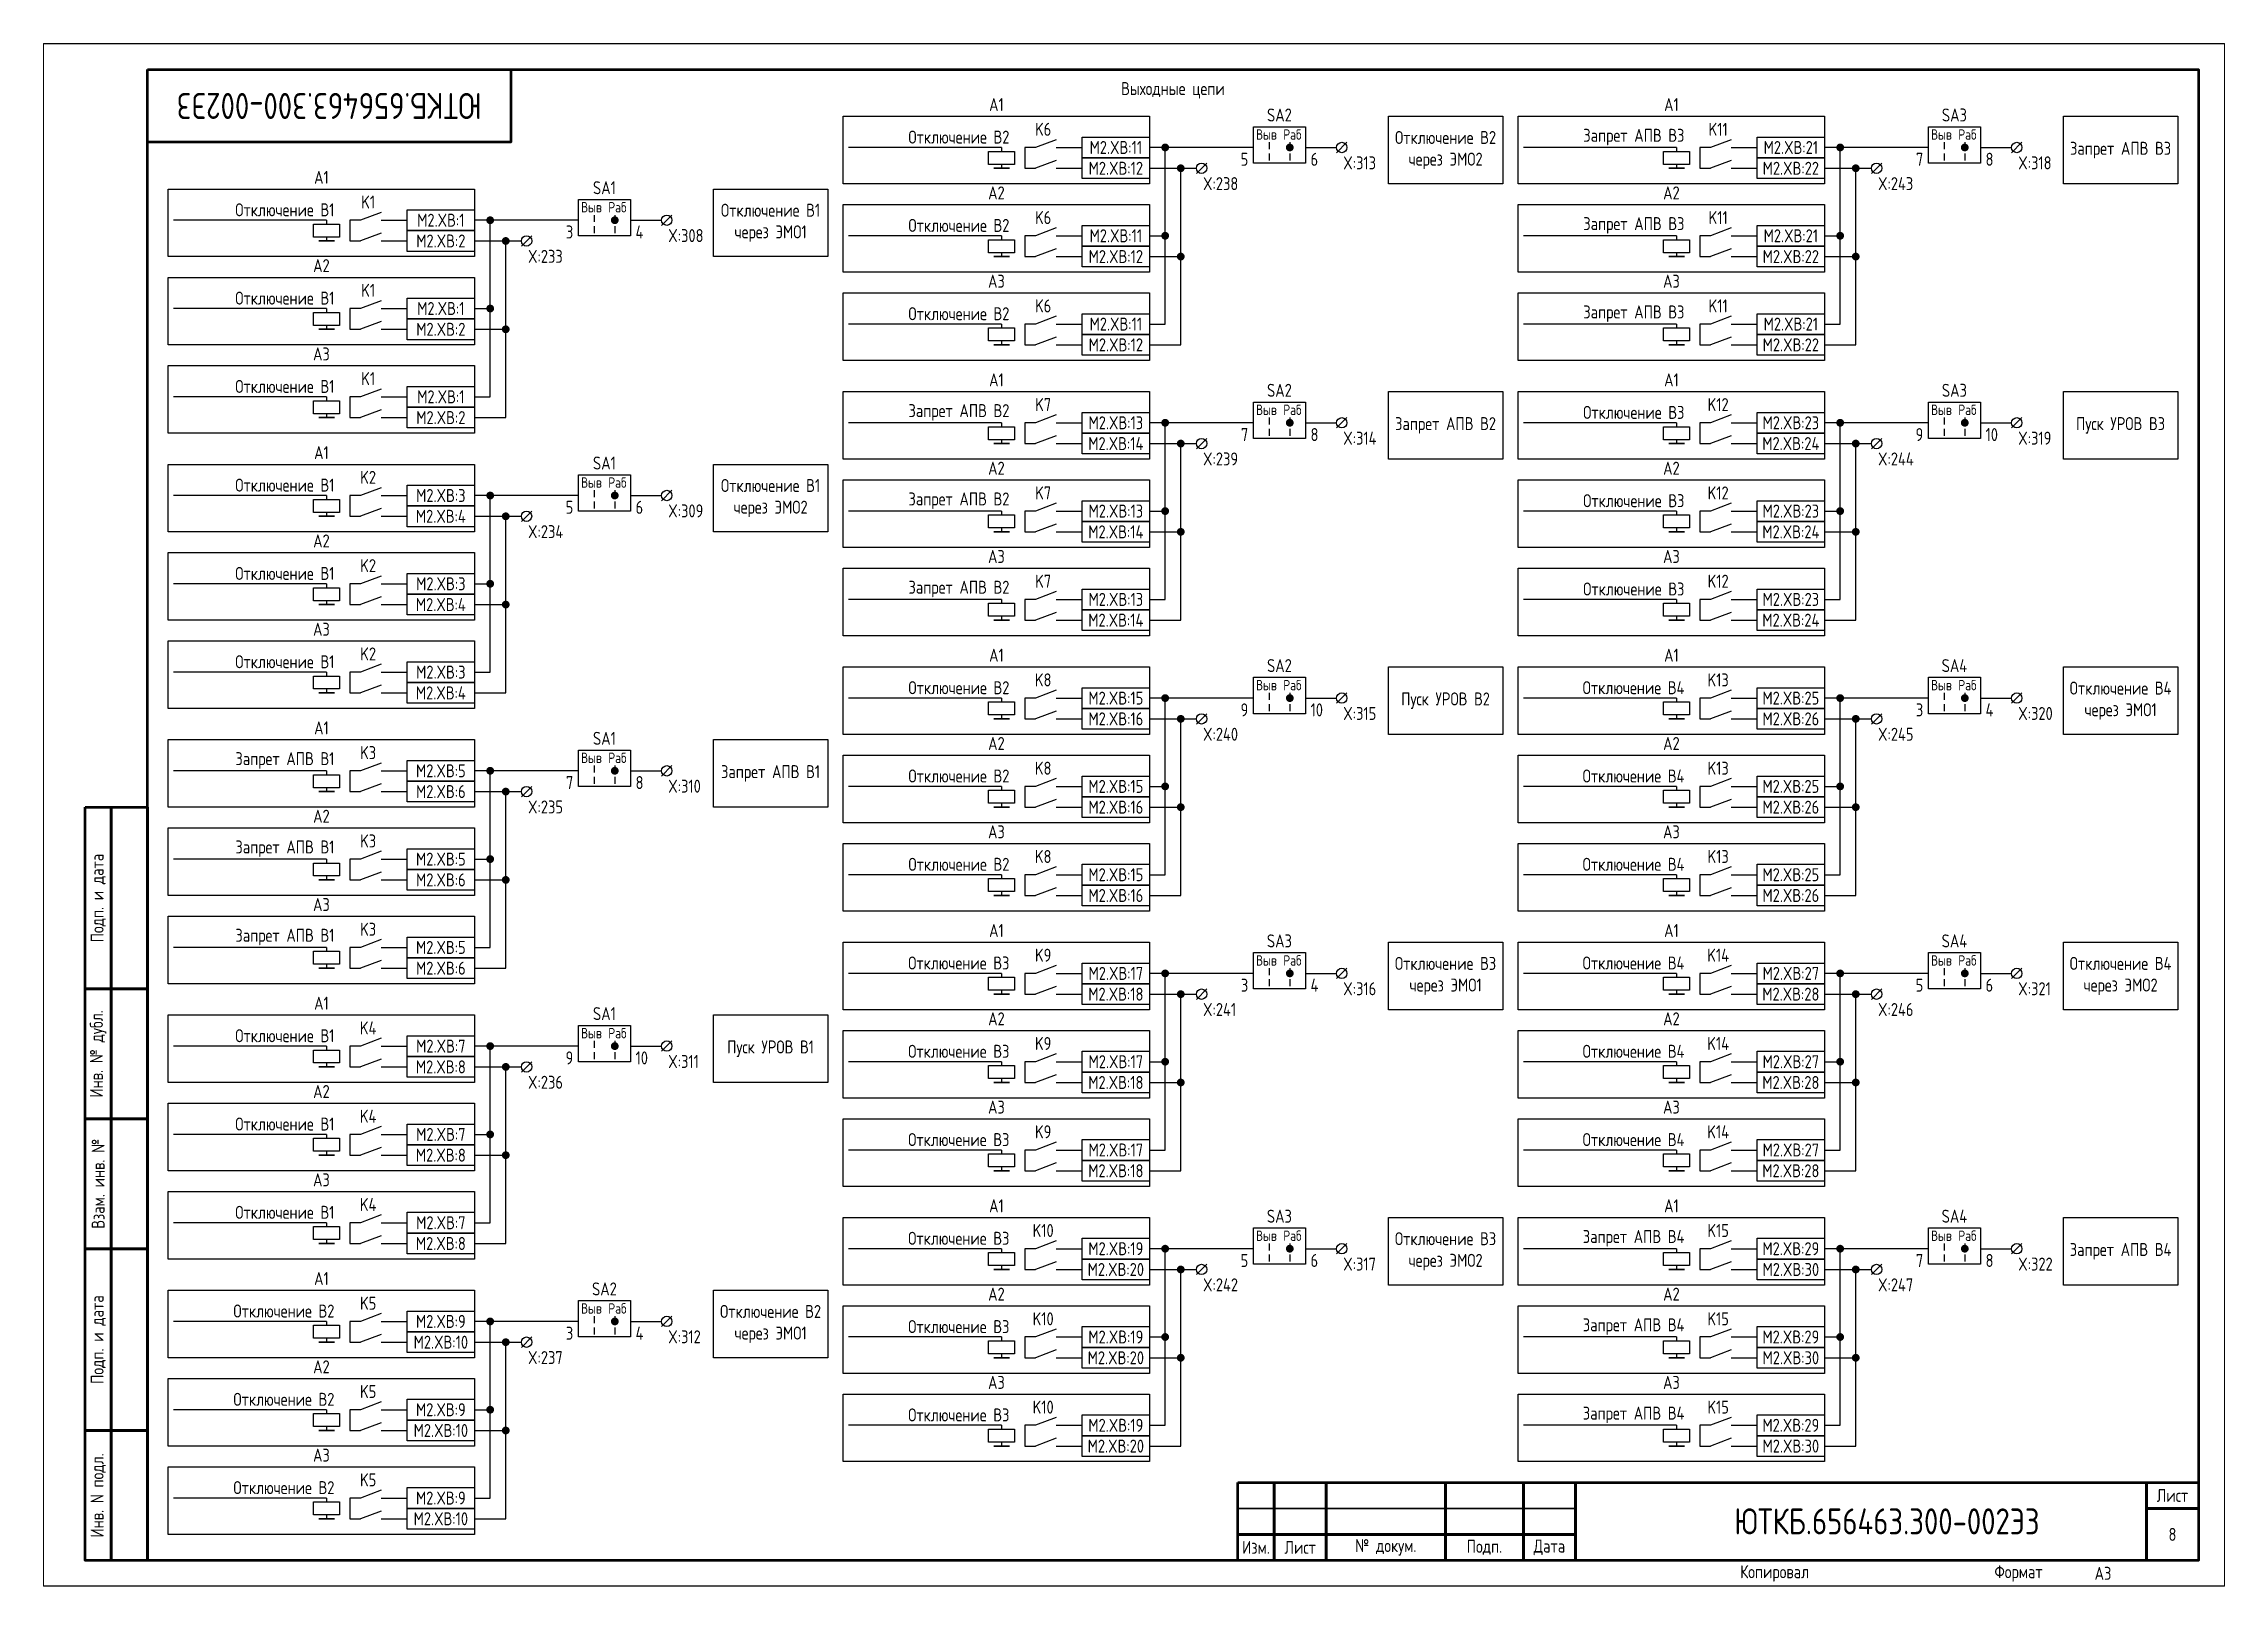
# Paper-space layout 'Лист8' of a CAD drawing. Header units: millimetres, sheet in inches. Extents: x 138.6 to 148.7, y 94.4 to 101.5.
# The model-space entities are those that its viewports show. They can reach past a viewport. Long polylines and large blocks are cut down to what shows.
import ezdxf

# ---------------------------------------------------------------- set-up
doc = ezdxf.new("R2010")
doc.units = ezdxf.units.MM
doc.styles.add('Gost_type_A', font='GOST_A.TTF')

psp = doc.layouts.new('Лист8')

msp = doc.modelspace()

# ---------------------------------------------------------------- texts
at = {"insert": (2995, 285), "char_height": 5, "width": 70, "attachment_point": 5, "rotation": 180, "style": 'Gost_type_A'}
msp.add_mtext('ЮТКБ.656463.300-002Э3', dxfattribs=at)
at = {"char_height": 2.5, "line_spacing_factor": 0.9, "style": 'Gost_type_A'}
for s, insert, width, attachment_point in [('A1', (3123.5, 284), 59, 8), ('Выходные цепи', (3157.5, 288), 395, 5), ('A1', (3253.5, 284), 59, 8), ('X:313', (3190.29, 275.29), 8, 1), ('X:318', (3320.29, 275.29), 8, 1), ('A1', (2993.5, 270), 59, 8), ('A2', (3123.5, 267), 59, 8), ('X:238', (3163.29, 271.29), 8, 1), ('A2', (3253.5, 267), 59, 8), ('X:243', (3293.29, 271.29), 8, 1), ('X:308', (3060.29, 261.29), 8, 1), ('X:233', (3033.29, 257.29), 8, 1), ('A2', (2993.5, 253), 59, 8), ('A3', (3123.5, 250), 59, 8), ('A3', (3253.5, 250), 59, 8), ('A3', (2993.5, 236), 59, 8), ('A1', (3123.5, 231), 59, 8), ('A1', (3253.5, 231), 59, 8), ('A1', (2993.5, 217), 59, 8), ('X:314', (3190.29, 222.29), 8, 1), ('X:319', (3320.29, 222.29), 8, 1), ('A2', (3123.5, 214), 59, 8), ('X:239', (3163.29, 218.29), 8, 1), ('A2', (3253.5, 214), 59, 8), ('X:244', (3293.29, 218.29), 8, 1), ('X:309', (3060.29, 208.29), 8, 1), ('A2', (2993.5, 200), 59, 8), ('X:234', (3033.29, 204.29), 8, 1), ('A3', (3123.5, 197), 59, 8), ('A3', (3253.5, 197), 59, 8), ('A3', (2993.5, 183), 59, 8), ('A1', (3123.5, 178), 59, 8), ('A1', (3253.5, 178), 59, 8), ('X:315', (3190.29, 169.29), 8, 1), ('X:320', (3320.29, 169.29), 8, 1), ('A1', (2993.5, 164), 59, 8), ('X:240', (3163.29, 165.29), 8, 1), ('X:245', (3293.29, 165.29), 8, 1), ('A2', (3123.5, 161), 59, 8), ('A2', (3253.5, 161), 59, 8), ('X:235', (3033.29, 151.29), 8, 1), ('X:310', (3060.29, 155.29), 8, 1), ('A2', (2993.5, 147), 59, 8), ('A3', (3123.5, 144), 59, 8), ('A3', (3253.5, 144), 59, 8), ('A3', (2993.5, 130), 59, 8), ('A1', (3123.5, 125), 59, 8), ('A1', (3253.5, 125), 59, 8), ('A1', (2993.5, 111), 59, 8), ('X:316', (3190.29, 116.29), 8, 1), ('X:321', (3320.29, 116.29), 8, 1), ('A2', (3123.5, 108), 59, 8), ('X:241', (3163.29, 112.29), 8, 1), ('A2', (3253.5, 108), 59, 8), ('X:246', (3293.29, 112.29), 8, 1), ('X:311', (3060.29, 102.29), 8, 1), ('X:236', (3033.29, 98.29), 8, 1), ('A2', (2993.5, 94), 59, 8), ('A3', (3123.5, 91), 59, 8), ('A3', (3253.5, 91), 59, 8), ('A3', (2993.5, 77), 59, 8), ('A1', (3123.5, 72), 59, 8), ('A1', (3253.5, 72), 59, 8), ('X:317', (3190.29, 63.29), 8, 1), ('X:322', (3320.29, 63.29), 8, 1), ('A1', (2993.5, 58), 59, 8), ('X:242', (3163.29, 59.29), 8, 1), ('X:247', (3293.29, 59.29), 8, 1), ('A2', (3123.5, 55), 59, 8), ('A2', (3253.5, 55), 59, 8), ('X:312', (3060.29, 49.29), 8, 1), ('A2', (2993.5, 41), 59, 8), ('X:237', (3033.29, 45.29), 8, 1), ('A3', (3123.5, 38), 59, 8), ('A3', (3253.5, 38), 59, 8), ('A3', (2993.5, 24), 59, 8)]:
    msp.add_mtext(s, dxfattribs=dict(at, insert=insert, width=width, attachment_point=attachment_point))
at = {"style": 'Gost_type_A'}
for s, insert, char_height, width, attachment_point in [('K6', (3132.5, 280.5), 2.5, 5, 5), ('SA2', (3178, 282), 2.5, 10, 8), ('K11', (3262.5, 280.5), 2.5, 5, 5), ('SA3', (3308, 282), 2.5, 10, 8), ('Отключение В2', (3126, 279), 2.5, 31.0015, 6), ('M2.XВ:11', (3146.5, 277), 2.5, 13, 5), ('Выв', (3175.5, 279.5), 2, 5, 5), ('Раб', (3180.5, 279.5), 2, 5, 5), ('Отключение В2\\Pчерез ЭМО2', (3210, 276.5), 2.5, 21.9989, 5), (' Запрет АПВ В3', (3256, 279), 2.5, 31.0015, 6), ('M2.XВ:21', (3276.5, 277), 2.5, 13, 5), ('Выв', (3305.5, 279.5), 2, 5, 5), ('Раб', (3310.5, 279.5), 2, 5, 5), ('Запрет АПВ В3', (3340, 276.5), 2.5, 21.9988, 5), ('M2.XВ:12', (3146.5, 273), 2.5, 13, 5), ('5', (3172, 275.98), 2.5, 5, 3), ('6', (3184, 275.98), 2.5, 5, 1), ('M2.XВ:22', (3276.5, 273), 2.5, 13, 5), ('7', (3302, 275.98), 2.5, 5, 3), ('8', (3314, 275.98), 2.5, 5, 1), ('SA1', (3048, 268), 2.5, 10, 8), ('Отключение В1', (2996, 265), 2.5, 31.0015, 6), ('K1', (3002.5, 266.5), 2.5, 5, 5), ('Выв', (3045.5, 265.5), 2, 5, 5), ('Раб', (3050.5, 265.5), 2, 5, 5), ('Отключение В1\\Pчерез ЭМО1', (3080, 262.5), 2.5, 21.9988, 5), ('K6', (3132.5, 263.5), 2.5, 5, 5), ('K11', (3262.5, 263.5), 2.5, 5, 5), ('M2.XВ:1', (3016.5, 263), 2.5, 13, 5), ('3', (3042, 261.98), 2.5, 5, 3), ('4', (3054, 261.98), 2.5, 5, 1), ('Отключение В2', (3126, 262), 2.5, 31.0015, 6), ('M2.XВ:11', (3146.5, 260), 2.5, 13, 5), (' Запрет АПВ В3', (3256, 262), 2.5, 31.0015, 6), ('M2.XВ:21', (3276.5, 260), 2.5, 13, 5), ('M2.XВ:2', (3016.5, 259), 2.5, 13, 5), ('M2.XВ:12', (3146.5, 256), 2.5, 13, 5), ('M2.XВ:22', (3276.5, 256), 2.5, 13, 5), ('Отключение В1', (2996, 248), 2.5, 31.0015, 6), ('K1', (3002.5, 249.5), 2.5, 5, 5), ('M2.XВ:1', (3016.5, 246), 2.5, 13, 5), ('Отключение В2', (3126, 245), 2.5, 31.0015, 6), ('K6', (3132.5, 246.5), 2.5, 5, 5), ('M2.XВ:11', (3146.5, 243), 2.5, 13, 5), (' Запрет АПВ В3', (3256, 245), 2.5, 31.0015, 6), ('K11', (3262.5, 246.5), 2.5, 5, 5), ('M2.XВ:21', (3276.5, 243), 2.5, 13, 5), ('M2.XВ:2', (3016.5, 242), 2.5, 13, 5), ('M2.XВ:12', (3146.5, 239), 2.5, 13, 5), ('M2.XВ:22', (3276.5, 239), 2.5, 13, 5), ('Отключение В1', (2996, 231), 2.5, 31.0015, 6), ('K1', (3002.5, 232.5), 2.5, 5, 5), ('SA2', (3178, 229), 2.5, 10, 8), ('SA3', (3308, 229), 2.5, 10, 8), ('M2.XВ:1', (3016.5, 229), 2.5, 13, 5), (' Запрет АПВ В2', (3126, 226), 2.5, 31.0015, 6), ('K7', (3132.5, 227.5), 2.5, 5, 5), ('Выв', (3175.5, 226.5), 2, 5, 5), ('Раб', (3180.5, 226.5), 2, 5, 5), ('Отключение В3', (3256, 226), 2.5, 31.0015, 6), ('K12', (3262.5, 227.5), 2.5, 5, 5), ('Выв', (3305.5, 226.5), 2, 5, 5), ('Раб', (3310.5, 226.5), 2, 5, 5), ('M2.XВ:2', (3016.5, 225), 2.5, 13, 5), ('M2.XВ:13', (3146.5, 224), 2.5, 13, 5), ('7', (3172, 222.98), 2.5, 5, 3), ('8', (3184, 222.98), 2.5, 5, 1), ('Запрет АПВ В2', (3210, 223.5), 2.5, 21.9989, 5), ('M2.XВ:23', (3276.5, 224), 2.5, 13, 5), ('9', (3302, 222.98), 2.5, 5, 3), ('10', (3314, 222.98), 2.5, 5, 1), ('Пуск УРОВ В3', (3340, 223.5), 2.5, 21.9988, 5), ('M2.XВ:14', (3146.5, 220), 2.5, 13, 5), ('M2.XВ:24', (3276.5, 220), 2.5, 13, 5), ('K2', (3002.5, 213.5), 2.5, 5, 5), ('SA1', (3048, 215), 2.5, 10, 8), ('Отключение В1', (2996, 212), 2.5, 31.0015, 6), ('M2.XВ:3', (3016.5, 210), 2.5, 13, 5), ('Выв', (3045.5, 212.5), 2, 5, 5), ('Раб', (3050.5, 212.5), 2, 5, 5), ('Отключение В1\\Pчерез ЭМО2', (3080, 209.5), 2.5, 21.9988, 5), (' Запрет АПВ В2', (3126, 209), 2.5, 31.0015, 6), ('K7', (3132.5, 210.5), 2.5, 5, 5), ('Отключение В3', (3256, 209), 2.5, 31.0015, 6), ('K12', (3262.5, 210.5), 2.5, 5, 5), ('M2.XВ:4', (3016.5, 206), 2.5, 13, 5), ('5', (3042, 208.98), 2.5, 5, 3), ('6', (3054, 208.98), 2.5, 5, 1), ('M2.XВ:13', (3146.5, 207), 2.5, 13, 5), ('M2.XВ:23', (3276.5, 207), 2.5, 13, 5), ('M2.XВ:14', (3146.5, 203), 2.5, 13, 5), ('M2.XВ:24', (3276.5, 203), 2.5, 13, 5), ('K2', (3002.5, 196.5), 2.5, 5, 5), ('Отключение В1', (2996, 195), 2.5, 31.0015, 6), ('M2.XВ:3', (3016.5, 193), 2.5, 13, 5), (' Запрет АПВ В2', (3126, 192), 2.5, 31.0015, 6), ('K7', (3132.5, 193.5), 2.5, 5, 5), ('Отключение В3', (3256, 192), 2.5, 31.0015, 6), ('K12', (3262.5, 193.5), 2.5, 5, 5), ('M2.XВ:4', (3016.5, 189), 2.5, 13, 5), ('M2.XВ:13', (3146.5, 190), 2.5, 13, 5), ('M2.XВ:23', (3276.5, 190), 2.5, 13, 5), ('M2.XВ:14', (3146.5, 186), 2.5, 13, 5), ('M2.XВ:24', (3276.5, 186), 2.5, 13, 5), ('K2', (3002.5, 179.5), 2.5, 5, 5), ('Отключение В1', (2996, 178), 2.5, 31.0015, 6), ('M2.XВ:3', (3016.5, 176), 2.5, 13, 5), ('SA2', (3178, 176), 2.5, 10, 8), ('SA4', (3308, 176), 2.5, 10, 8), ('M2.XВ:4', (3016.5, 172), 2.5, 13, 5), ('Отключение В2', (3126, 173), 2.5, 31.0015, 6), ('K8', (3132.5, 174.5), 2.5, 5, 5), ('M2.XВ:15', (3146.5, 171), 2.5, 13, 5), ('Выв', (3175.5, 173.5), 2, 5, 5), ('Раб', (3180.5, 173.5), 2, 5, 5), ('Отключение В4', (3256, 173), 2.5, 31.0015, 6), ('K13', (3262.5, 174.5), 2.5, 5, 5), ('M2.XВ:25', (3276.5, 171), 2.5, 13, 5), ('Выв', (3305.5, 173.5), 2, 5, 5), ('Раб', (3310.5, 173.5), 2, 5, 5), ('Отключение В4\\Pчерез ЭМО1', (3340, 170.5), 2.5, 21.9988, 5), ('M2.XВ:16', (3146.5, 167), 2.5, 13, 5), ('9', (3172, 169.98), 2.5, 5, 3), ('10', (3184, 169.98), 2.5, 5, 1), ('Пуск УРОВ В2', (3210, 170.5), 2.5, 21.9989, 5), ('M2.XВ:26', (3276.5, 167), 2.5, 13, 5), ('3', (3302, 169.98), 2.5, 5, 3), ('4', (3314, 169.98), 2.5, 5, 1), ('SA1', (3048, 162), 2.5, 10, 8), (' Запрет АПВ В1', (2996, 159), 2.5, 31.0015, 6), ('K3', (3002.5, 160.5), 2.5, 5, 5), ('Выв', (3045.5, 159.5), 2, 5, 5), ('Раб', (3050.5, 159.5), 2, 5, 5), ('M2.XВ:5', (3016.5, 157), 2.5, 13, 5), ('7', (3042, 155.98), 2.5, 5, 3), ('8', (3054, 155.98), 2.5, 5, 1), ('Запрет АПВ В1', (3080, 156.5), 2.5, 21.9988, 5), ('Отключение В2', (3126, 156), 2.5, 31.0015, 6), ('K8', (3132.5, 157.5), 2.5, 5, 5), ('Отключение В4', (3256, 156), 2.5, 31.0015, 6), ('K13', (3262.5, 157.5), 2.5, 5, 5), ('M2.XВ:6', (3016.5, 153), 2.5, 13, 5), ('M2.XВ:15', (3146.5, 154), 2.5, 13, 5), ('M2.XВ:16', (3146.5, 150), 2.5, 13, 5), ('M2.XВ:25', (3276.5, 154), 2.5, 13, 5), ('M2.XВ:26', (3276.5, 150), 2.5, 13, 5), (' Запрет АПВ В1', (2996, 142), 2.5, 31.0015, 6), ('K3', (3002.5, 143.5), 2.5, 5, 5), ('M2.XВ:5', (3016.5, 140), 2.5, 13, 5), ('Отключение В2', (3126, 139), 2.5, 31.0015, 6), ('K8', (3132.5, 140.5), 2.5, 5, 5), ('Отключение В4', (3256, 139), 2.5, 31.0015, 6), ('K13', (3262.5, 140.5), 2.5, 5, 5), ('M2.XВ:6', (3016.5, 136), 2.5, 13, 5), ('M2.XВ:15', (3146.5, 137), 2.5, 13, 5), ('M2.XВ:25', (3276.5, 137), 2.5, 13, 5), ('M2.XВ:16', (3146.5, 133), 2.5, 13, 5), ('M2.XВ:26', (3276.5, 133), 2.5, 13, 5), (' Запрет АПВ В1', (2996, 125), 2.5, 31.0015, 6), ('K3', (3002.5, 126.5), 2.5, 5, 5), ('M2.XВ:5', (3016.5, 123), 2.5, 13, 5), ('K9', (3132.5, 121.5), 2.5, 5, 5), ('SA3', (3178, 123), 2.5, 10, 8), ('K14', (3262.5, 121.5), 2.5, 5, 5), ('SA4', (3308, 123), 2.5, 10, 8), ('M2.XВ:6', (3016.5, 119), 2.5, 13, 5), ('Отключение В3', (3126, 120), 2.5, 31.0015, 6), ('M2.XВ:17', (3146.5, 118), 2.5, 13, 5), ('Выв', (3175.5, 120.5), 2, 5, 5), ('Раб', (3180.5, 120.5), 2, 5, 5), ('Отключение В3\\Pчерез ЭМО1', (3210, 117.5), 2.5, 21.9988, 5), ('Отключение В4', (3256, 120), 2.5, 31.0015, 6), ('M2.XВ:27', (3276.5, 118), 2.5, 13, 5), ('Выв', (3305.5, 120.5), 2, 5, 5), ('Раб', (3310.5, 120.5), 2, 5, 5), ('Отключение В4\\Pчерез ЭМО2', (3340, 117.5), 2.5, 21.9988, 5), ('M2.XВ:18', (3146.5, 114), 2.5, 13, 5), ('3', (3172, 116.98), 2.5, 5, 3), ('4', (3184, 116.98), 2.5, 5, 1), ('M2.XВ:28', (3276.5, 114), 2.5, 13, 5), ('5', (3302, 116.98), 2.5, 5, 3), ('6', (3314, 116.98), 2.5, 5, 1), ('SA1', (3048, 109), 2.5, 10, 8), ('Отключение В1', (2996, 106), 2.5, 31.0015, 6), ('K4', (3002.5, 107.5), 2.5, 5, 5), ('M2.XВ:7', (3016.5, 104), 2.5, 13, 5), ('Выв', (3045.5, 106.5), 2, 5, 5), ('Раб', (3050.5, 106.5), 2, 5, 5), ('Пуск УРОВ В1', (3080, 103.5), 2.5, 21.9988, 5), ('K9', (3132.5, 104.5), 2.5, 5, 5), ('K14', (3262.5, 104.5), 2.5, 5, 5), ('M2.XВ:8', (3016.5, 100), 2.5, 13, 5), ('9', (3042, 102.98), 2.5, 5, 3), ('10', (3054, 102.98), 2.5, 5, 1), ('Отключение В3', (3126, 103), 2.5, 31.0015, 6), ('M2.XВ:17', (3146.5, 101), 2.5, 13, 5), ('Отключение В4', (3256, 103), 2.5, 31.0015, 6), ('M2.XВ:27', (3276.5, 101), 2.5, 13, 5), ('M2.XВ:18', (3146.5, 97), 2.5, 13, 5), ('M2.XВ:28', (3276.5, 97), 2.5, 13, 5), ('Отключение В1', (2996, 89), 2.5, 31.0015, 6), ('K4', (3002.5, 90.5), 2.5, 5, 5), ('M2.XВ:7', (3016.5, 87), 2.5, 13, 5), ('K9', (3132.5, 87.5), 2.5, 5, 5), ('K14', (3262.5, 87.5), 2.5, 5, 5), ('M2.XВ:8', (3016.5, 83), 2.5, 13, 5), ('Отключение В3', (3126, 86), 2.5, 31.0015, 6), ('M2.XВ:17', (3146.5, 84), 2.5, 13, 5), ('Отключение В4', (3256, 86), 2.5, 31.0015, 6), ('M2.XВ:27', (3276.5, 84), 2.5, 13, 5), ('M2.XВ:18', (3146.5, 80), 2.5, 13, 5), ('M2.XВ:28', (3276.5, 80), 2.5, 13, 5), ('Отключение В1', (2996, 72), 2.5, 31.0015, 6), ('K4', (3002.5, 73.5), 2.5, 5, 5), ('SA3', (3178, 70), 2.5, 10, 8), ('SA4', (3308, 70), 2.5, 10, 8), ('M2.XВ:8', (3016.5, 66), 2.5, 13, 5), ('M2.XВ:7', (3016.5, 70), 2.5, 13, 5), ('Отключение В3', (3126, 67), 2.5, 31.0015, 6), ('K10', (3132.5, 68.5), 2.5, 5, 5), ('Выв', (3175.5, 67.5), 2, 5, 5), ('Раб', (3180.5, 67.5), 2, 5, 5), ('Отключение В3\\Pчерез ЭМО2', (3210, 64.5), 2.5, 21.9988, 5), (' Запрет АПВ В4', (3256, 67), 2.5, 31.0015, 6), ('K15', (3262.5, 68.5), 2.5, 5, 5), ('Выв', (3305.5, 67.5), 2, 5, 5), ('Раб', (3310.5, 67.5), 2, 5, 5), ('M2.XВ:19', (3146.5, 65), 2.5, 13, 5), ('5', (3172, 63.98), 2.5, 5, 3), ('6', (3184, 63.98), 2.5, 5, 1), ('M2.XВ:29', (3276.5, 65), 2.5, 13, 5), ('7', (3302, 63.98), 2.5, 5, 3), ('8', (3314, 63.98), 2.5, 5, 1), ('Запрет АПВ В4', (3340, 64.5), 2.5, 21.9988, 5), ('M2.XВ:20', (3146.5, 61), 2.5, 13, 5), ('M2.XВ:30', (3276.5, 61), 2.5, 13, 5), ('K5', (3002.5, 54.5), 2.5, 5, 5), ('SA2', (3048, 56), 2.5, 10, 8), ('Отключение В2', (2996, 53), 2.5, 31.0015, 6), ('M2.XВ:9', (3016.5, 51), 2.5, 13, 5), ('Выв', (3045.5, 53.5), 2, 5, 5), ('Раб', (3050.5, 53.5), 2, 5, 5), ('Отключение В2\\Pчерез ЭМО1', (3080, 50.5), 2.5, 21.9989, 5), ('Отключение В3', (3126, 50), 2.5, 31.0015, 6), ('K10', (3132.5, 51.5), 2.5, 5, 5), (' Запрет АПВ В4', (3256, 50), 2.5, 31.0015, 6), ('K15', (3262.5, 51.5), 2.5, 5, 5), ('M2.XВ:10', (3016.5, 47), 2.5, 13, 5), ('3', (3042, 49.98), 2.5, 5, 3), ('4', (3054, 49.98), 2.5, 5, 1), ('M2.XВ:19', (3146.5, 48), 2.5, 13, 5), ('M2.XВ:29', (3276.5, 48), 2.5, 13, 5), ('M2.XВ:20', (3146.5, 44), 2.5, 13, 5), ('M2.XВ:30', (3276.5, 44), 2.5, 13, 5), ('K5', (3002.5, 37.5), 2.5, 5, 5), ('Отключение В2', (2996, 36), 2.5, 31.0015, 6), ('M2.XВ:9', (3016.5, 34), 2.5, 13, 5), ('Отключение В3', (3126, 33), 2.5, 31.0015, 6), ('K10', (3132.5, 34.5), 2.5, 5, 5), (' Запрет АПВ В4', (3256, 33), 2.5, 31.0015, 6), ('K15', (3262.5, 34.5), 2.5, 5, 5), ('M2.XВ:10', (3016.5, 30), 2.5, 13, 5), ('M2.XВ:19', (3146.5, 31), 2.5, 13, 5), ('M2.XВ:29', (3276.5, 31), 2.5, 13, 5), ('M2.XВ:20', (3146.5, 27), 2.5, 13, 5), ('M2.XВ:30', (3276.5, 27), 2.5, 13, 5), ('K5', (3002.5, 20.5), 2.5, 5, 5), ('Отключение В2', (2996, 19), 2.5, 31.0015, 6), ('M2.XВ:9', (3016.5, 17), 2.5, 13, 5), ('M2.XВ:10', (3016.5, 13), 2.5, 13, 5), ('ЮТКБ.656463.300-002Э3', (3295, 12.5), 5, 120, 5), ('8', (3350, 10), 2.5, 10, 5), ('A3', (3335, 2.5), 2.5, 20, 4)]:
    msp.add_mtext(s, dxfattribs=dict(at, insert=insert, char_height=char_height, width=width, attachment_point=attachment_point))

# ---------------------------------------------------------------- blocks, each defined once
blk = doc.blocks.new('Формат_А3')
blk.add_lwpolyline([(-420, 297), (0, 297), (0, 0), (-420, 0)], close=True)
at = {"lineweight": 50}
blk.add_lwpolyline([(-400, 292), (-5, 292), (-5, 5), (-400, 5)], close=True, dxfattribs=at)
blk = doc.blocks.new('POINT')
at = {"const_width": 0.75}
blk.add_lwpolyline([(-0.375, 0, 1), (0.375, 0, 1)], format="xyb", close=True, dxfattribs=at)
blk = doc.blocks.new('Переключатель_положение')
for p, q in [((2, 1), (2, -0.34)), ((2, -1.14), (2, -2.49))]:
    blk.add_line(p, q)
blk = doc.blocks.new('Штамп левый нижний')
at = {"lineweight": 50}
for points in [[(-12, 145), (-7, 145), (-7, 110), (-12, 110)], [(-7, 145), (0, 145), (0, 110), (-7, 110)], [(-12, 110), (-7, 110), (-7, 85), (-12, 85)], [(-7, 110), (0, 110), (0, 85), (-7, 85)], [(-12, 85), (-7, 85), (-7, 60), (-12, 60)], [(-7, 85), (0, 85), (0, 60), (-7, 60)], [(-12, 60), (-7, 60), (-7, 25), (-12, 25)], [(-7, 60), (0, 60), (0, 25), (-7, 25)], [(-12, 25), (-7, 25), (-7, 0), (-12, 0)], [(-7, 25), (0, 25), (0, 0), (-7, 0)]]:
    blk.add_lwpolyline(points, close=True, dxfattribs=at)
at = {"char_height": 2.5, "attachment_point": 5, "rotation": 90, "style": 'Gost_type_A'}
for s, insert, width in [('Подп. и дата', (-9.5, 127.5), 35), ('Инв. № дубл.', (-9.5, 97.5), 25), ('Взам. инв. №', (-9.5, 72.5), 25), ('Подп. и дата', (-9.5, 42.5), 35), ('Инв. N подл.', (-9.5, 12.5), 25)]:
    blk.add_mtext(s, dxfattribs=dict(at, insert=insert, width=width))
blk = doc.blocks.new('Штамп малый нижний')
at = {"lineweight": 50}
for points in [[(-185, 15), (-178, 15), (-178, 5), (-185, 5)], [(-178, 15), (-168, 15), (-168, 5), (-178, 5)], [(-168, 15), (-145, 15), (-145, 5), (-168, 5)], [(-145, 15), (-130, 15), (-130, 5), (-145, 5)], [(-130, 15), (-120, 15), (-120, 5), (-130, 5)], [(-120, 15), (-10, 15), (-10, 0), (-120, 0)], [(-10, 15), (0, 15), (0, 10), (-10, 10)], [(-10, 10), (0, 10), (0, 0), (-10, 0)], [(-185, 5), (-178, 5), (-178, 0), (-185, 0)], [(-178, 5), (-168, 5), (-168, 0), (-178, 0)], [(-168, 5), (-145, 5), (-145, 0), (-168, 0)], [(-145, 5), (-130, 5), (-130, 0), (-145, 0)], [(-130, 5), (-120, 5), (-120, 0), (-130, 0)]]:
    blk.add_lwpolyline(points, close=True, dxfattribs=at)
for points in [[(-185, 15), (-178, 15), (-178, 10), (-185, 10)], [(-178, 15), (-168, 15), (-168, 10), (-178, 10)], [(-168, 15), (-145, 15), (-145, 10), (-168, 10)], [(-145, 15), (-130, 15), (-130, 10), (-145, 10)], [(-130, 15), (-120, 15), (-120, 10), (-130, 10)], [(-185, 10), (-178, 10), (-178, 5), (-185, 5)], [(-178, 10), (-168, 10), (-168, 5), (-178, 5)], [(-168, 10), (-145, 10), (-145, 5), (-168, 5)], [(-145, 10), (-130, 10), (-130, 5), (-145, 5)], [(-130, 10), (-120, 10), (-120, 5), (-130, 5)]]:
    blk.add_lwpolyline(points, close=True)
at = {"char_height": 2.5, "style": 'Gost_type_A'}
for s, insert, width, attachment_point in [('Лист', (-5, 12.5), 10, 5), ('Изм.', (-181.5, 2.5), 7, 5), ('Лист', (-173, 2.5), 10, 5), ('№ докум.', (-156.5, 2.5), 23, 5), ('Подп.', (-137.5, 2.5), 15, 5), ('Дата', (-125, 2.5), 10, 5), ('Копировал', (-75, -2.53), 13.1202, 6), ('Формат', (-30, -2.53), 13.1202, 6)]:
    blk.add_mtext(s, dxfattribs=dict(at, insert=insert, width=width, attachment_point=attachment_point))
blk = doc.blocks.new('Штамп угловой верхний')
at = {"lineweight": 50}
blk.add_lwpolyline([(0, 0), (70, 0), (70, -14), (0, -14)], close=True, dxfattribs=at)

# ---------------------------------------------------------------- linework, layer by layer
at = {"ltscale": 4.32}
for p, q in [((3135, 278.5), (3131, 277)), ((3265, 278.5), (3261, 277)), ((3135, 274.5), (3131, 273)), ((3265, 274.5), (3261, 273)), ((3005, 264.5), (3001, 263)), ((3005, 260.5), (3001, 259)), ((3135, 261.5), (3131, 260)), ((3265, 261.5), (3261, 260)), ((3135, 257.5), (3131, 256)), ((3265, 257.5), (3261, 256)), ((3005, 247.5), (3001, 246)), ((3135, 244.5), (3131, 243)), ((3265, 244.5), (3261, 243)), ((3005, 243.5), (3001, 242)), ((3135, 240.5), (3131, 239)), ((3265, 240.5), (3261, 239)), ((3005, 230.5), (3001, 229)), ((3005, 226.5), (3001, 225)), ((3135, 225.5), (3131, 224)), ((3265, 225.5), (3261, 224)), ((3135, 221.5), (3131, 220)), ((3265, 221.5), (3261, 220)), ((3005, 211.5), (3001, 210)), ((3005, 207.5), (3001, 206)), ((3135, 208.5), (3131, 207)), ((3265, 208.5), (3261, 207)), ((3135, 204.5), (3131, 203)), ((3265, 204.5), (3261, 203)), ((3005, 194.5), (3001, 193)), ((3005, 190.5), (3001, 189)), ((3135, 191.5), (3131, 190)), ((3265, 191.5), (3261, 190)), ((3135, 187.5), (3131, 186)), ((3265, 187.5), (3261, 186)), ((3005, 177.5), (3001, 176)), ((3005, 173.5), (3001, 172)), ((3135, 172.5), (3131, 171)), ((3265, 172.5), (3261, 171)), ((3135, 168.5), (3131, 167)), ((3265, 168.5), (3261, 167)), ((3005, 158.5), (3001, 157)), ((3135, 155.5), (3131, 154)), ((3265, 155.5), (3261, 154)), ((3005, 154.5), (3001, 153)), ((3135, 151.5), (3131, 150)), ((3265, 151.5), (3261, 150)), ((3005, 141.5), (3001, 140)), ((3005, 137.5), (3001, 136)), ((3135, 138.5), (3131, 137)), ((3135, 134.5), (3131, 133)), ((3265, 138.5), (3261, 137)), ((3265, 134.5), (3261, 133)), ((3005, 124.5), (3001, 123)), ((3005, 120.5), (3001, 119)), ((3135, 119.5), (3131, 118)), ((3265, 119.5), (3261, 118)), ((3135, 115.5), (3131, 114)), ((3265, 115.5), (3261, 114)), ((3005, 105.5), (3001, 104)), ((3005, 101.5), (3001, 100)), ((3135, 102.5), (3131, 101)), ((3265, 102.5), (3261, 101)), ((3135, 98.5), (3131, 97)), ((3265, 98.5), (3261, 97)), ((3005, 88.5), (3001, 87)), ((3005, 84.5), (3001, 83)), ((3135, 85.5), (3131, 84)), ((3265, 85.5), (3261, 84)), ((3135, 81.5), (3131, 80)), ((3265, 81.5), (3261, 80)), ((3005, 71.5), (3001, 70)), ((3005, 67.5), (3001, 66)), ((3135, 66.5), (3131, 65)), ((3265, 66.5), (3261, 65)), ((3135, 62.5), (3131, 61)), ((3265, 62.5), (3261, 61)), ((3005, 52.5), (3001, 51)), ((3005, 48.5), (3001, 47)), ((3135, 49.5), (3131, 48)), ((3265, 49.5), (3261, 48)), ((3135, 45.5), (3131, 44)), ((3265, 45.5), (3261, 44)), ((3005, 35.5), (3001, 34)), ((3005, 31.5), (3001, 30)), ((3135, 32.5), (3131, 31)), ((3265, 32.5), (3261, 31)), ((3135, 28.5), (3131, 27)), ((3265, 28.5), (3261, 27)), ((3005, 18.5), (3001, 17)), ((3005, 14.5), (3001, 13))]:
    msp.add_line(p, q, dxfattribs=at)
for p, q in [((3191.01, 278), (3189.01, 276)), ((3321.01, 278), (3319.01, 276)), ((3124.5, 277), (3095, 277)), ((3124.5, 277), (3124.5, 276.25)), ((3124.5, 273.75), (3124.5, 273)), ((3173, 277), (3153, 277)), ((3153, 273), (3162, 273)), ((3156, 243), (3156, 277)), ((3159, 239), (3159, 273)), ((3164.01, 274), (3162.01, 272)), ((3254.5, 277), (3225, 277)), ((3254.5, 277), (3254.5, 276.25)), ((3254.5, 273.75), (3254.5, 273)), ((3303, 277), (3283, 277)), ((3283, 273), (3292, 273)), ((3286, 243), (3286, 277)), ((3289, 239), (3289, 273)), ((3294.01, 274), (3292.01, 272)), ((2994.5, 263), (2965, 263)), ((2994.5, 263), (2994.5, 262.25)), ((3043, 263), (3023, 263)), ((3026, 229), (3026, 263)), ((3061.01, 264), (3059.01, 262)), ((2994.5, 259.75), (2994.5, 259)), ((3023, 259), (3032, 259)), ((3029, 225), (3029, 259)), ((3034.01, 260), (3032.01, 258)), ((3124.5, 260), (3095, 260)), ((3124.5, 260), (3124.5, 259.25)), ((3124.5, 256.75), (3124.5, 256)), ((3153, 260), (3156, 260)), ((3254.5, 260), (3225, 260)), ((3254.5, 260), (3254.5, 259.25)), ((3254.5, 256.75), (3254.5, 256)), ((3283, 260), (3286, 260)), ((3153, 256), (3159, 256)), ((3283, 256), (3289, 256)), ((2994.5, 246), (2965, 246)), ((2994.5, 246), (2994.5, 245.25)), ((3023, 246), (3026, 246)), ((2994.5, 242.75), (2994.5, 242)), ((3023, 242), (3029, 242)), ((3124.5, 243), (3095, 243)), ((3124.5, 243), (3124.5, 242.25)), ((3124.5, 239.75), (3124.5, 239)), ((3153, 243), (3156, 243)), ((3254.5, 243), (3225, 243)), ((3254.5, 243), (3254.5, 242.25)), ((3254.5, 239.75), (3254.5, 239)), ((3283, 243), (3286, 243)), ((3153, 239), (3159, 239)), ((3283, 239), (3289, 239)), ((2994.5, 229), (2965, 229)), ((2994.5, 229), (2994.5, 228.25)), ((3023, 229), (3026, 229)), ((2994.5, 225.75), (2994.5, 225)), ((3023, 225), (3029, 225)), ((3124.5, 224), (3095, 224)), ((3124.5, 224), (3124.5, 223.25)), ((3173, 224), (3153, 224)), ((3156, 190), (3156, 224)), ((3191.01, 225), (3189.01, 223)), ((3254.5, 224), (3225, 224)), ((3254.5, 224), (3254.5, 223.25)), ((3303, 224), (3283, 224)), ((3286, 190), (3286, 224)), ((3321.01, 225), (3319.01, 223)), ((3124.5, 220.75), (3124.5, 220)), ((3153, 220), (3162, 220)), ((3159, 186), (3159, 220)), ((3164.01, 221), (3162.01, 219)), ((3254.5, 220.75), (3254.5, 220)), ((3283, 220), (3292, 220)), ((3289, 186), (3289, 220)), ((3294.01, 221), (3292.01, 219)), ((2994.5, 210), (2965, 210)), ((2994.5, 210), (2994.5, 209.25)), ((3043, 210), (3023, 210)), ((3026, 176), (3026, 210)), ((3061, 211), (3059, 209)), ((2994.5, 206.75), (2994.5, 206)), ((3023, 206), (3032, 206)), ((3029, 172), (3029, 206)), ((3034, 207), (3032, 205)), ((3124.5, 207), (3095, 207)), ((3124.5, 207), (3124.5, 206.25)), ((3153, 207), (3156, 207)), ((3254.5, 207), (3225, 207)), ((3254.5, 207), (3254.5, 206.25)), ((3283, 207), (3286, 207)), ((3124.5, 203.75), (3124.5, 203)), ((3153, 203), (3159, 203)), ((3254.5, 203.75), (3254.5, 203)), ((3283, 203), (3289, 203)), ((2994.5, 193), (2965, 193)), ((2994.5, 193), (2994.5, 192.25)), ((2994.5, 189.75), (2994.5, 189)), ((3023, 193), (3026, 193)), ((3023, 189), (3029, 189)), ((3124.5, 190), (3095, 190)), ((3124.5, 190), (3124.5, 189.25)), ((3153, 190), (3156, 190)), ((3254.5, 190), (3225, 190)), ((3254.5, 190), (3254.5, 189.25)), ((3283, 190), (3286, 190)), ((3124.5, 186.75), (3124.5, 186)), ((3153, 186), (3159, 186)), ((3254.5, 186.75), (3254.5, 186)), ((3283, 186), (3289, 186)), ((2994.5, 176), (2965, 176)), ((2994.5, 176), (2994.5, 175.25)), ((2994.5, 172.75), (2994.5, 172)), ((3023, 176), (3026, 176)), ((3023, 172), (3029, 172)), ((3124.5, 171), (3095, 171)), ((3124.5, 171), (3124.5, 170.25)), ((3173, 171), (3153, 171)), ((3156, 137), (3156, 171)), ((3164.01, 168), (3162.01, 166)), ((3191.01, 172), (3189.01, 170)), ((3254.5, 171), (3225, 171)), ((3254.5, 171), (3254.5, 170.25)), ((3303, 171), (3283, 171)), ((3286, 137), (3286, 171)), ((3294.01, 168), (3292.01, 166)), ((3321.01, 172), (3319.01, 170)), ((3124.5, 167.75), (3124.5, 167)), ((3153, 167), (3162, 167)), ((3159, 133), (3159, 167)), ((3254.5, 167.75), (3254.5, 167)), ((3283, 167), (3292, 167)), ((3289, 133), (3289, 167)), ((2994.5, 157), (2965, 157)), ((2994.5, 157), (2994.5, 156.25)), ((3043, 157), (3023, 157)), ((3026, 123), (3026, 157)), ((3061.01, 158), (3059.01, 156)), ((2994.5, 153.75), (2994.5, 153)), ((3023, 153), (3032, 153)), ((3029, 119), (3029, 153)), ((3034.01, 154), (3032.01, 152)), ((3124.5, 154), (3095, 154)), ((3124.5, 154), (3124.5, 153.25)), ((3153, 154), (3156, 154)), ((3254.5, 154), (3225, 154)), ((3254.5, 154), (3254.5, 153.25)), ((3283, 154), (3286, 154)), ((3124.5, 150.75), (3124.5, 150)), ((3153, 150), (3159, 150)), ((3254.5, 150.75), (3254.5, 150)), ((3283, 150), (3289, 150)), ((2994.5, 140), (2965, 140)), ((2994.5, 140), (2994.5, 139.25)), ((3023, 140), (3026, 140)), ((2994.5, 136.75), (2994.5, 136)), ((3023, 136), (3029, 136)), ((3124.5, 137), (3095, 137)), ((3124.5, 137), (3124.5, 136.25)), ((3153, 137), (3156, 137)), ((3254.5, 137), (3225, 137)), ((3254.5, 137), (3254.5, 136.25)), ((3283, 137), (3286, 137)), ((3124.5, 133.75), (3124.5, 133)), ((3153, 133), (3159, 133)), ((3254.5, 133.75), (3254.5, 133)), ((3283, 133), (3289, 133)), ((2994.5, 123), (2965, 123)), ((2994.5, 123), (2994.5, 122.25)), ((3023, 123), (3026, 123)), ((2994.5, 119.75), (2994.5, 119)), ((3023, 119), (3029, 119)), ((3124.5, 118), (3095, 118)), ((3124.5, 118), (3124.5, 117.25)), ((3173, 118), (3153, 118)), ((3156, 84), (3156, 118)), ((3191.01, 119), (3189.01, 117)), ((3254.5, 118), (3225, 118)), ((3254.5, 118), (3254.5, 117.25)), ((3303, 118), (3283, 118)), ((3286, 84), (3286, 118)), ((3321.01, 119), (3319.01, 117)), ((3124.5, 114.75), (3124.5, 114)), ((3153, 114), (3162, 114)), ((3159, 80), (3159, 114)), ((3164.01, 115), (3162.01, 113)), ((3254.5, 114.75), (3254.5, 114)), ((3283, 114), (3292, 114)), ((3289, 80), (3289, 114)), ((3294.01, 115), (3292.01, 113)), ((3061.01, 105), (3059.01, 103)), ((2994.5, 104), (2965, 104)), ((2994.5, 104), (2994.5, 103.25)), ((3043, 104), (3023, 104)), ((3026, 70), (3026, 104)), ((3034.01, 101), (3032.01, 99)), ((3124.5, 101), (3095, 101)), ((3124.5, 101), (3124.5, 100.25)), ((3153, 101), (3156, 101)), ((3254.5, 101), (3225, 101)), ((3254.5, 101), (3254.5, 100.25)), ((3283, 101), (3286, 101)), ((2994.5, 100.75), (2994.5, 100)), ((3023, 100), (3032, 100)), ((3029, 66), (3029, 100)), ((3124.5, 97.75), (3124.5, 97)), ((3153, 97), (3159, 97)), ((3254.5, 97.75), (3254.5, 97)), ((3283, 97), (3289, 97)), ((2994.5, 87), (2965, 87)), ((2994.5, 87), (2994.5, 86.25)), ((3023, 87), (3026, 87)), ((3124.5, 84), (3095, 84)), ((3124.5, 84), (3124.5, 83.25)), ((3153, 84), (3156, 84)), ((3254.5, 84), (3225, 84)), ((3254.5, 84), (3254.5, 83.25)), ((3283, 84), (3286, 84)), ((2994.5, 83.75), (2994.5, 83)), ((3023, 83), (3029, 83)), ((3124.5, 80.75), (3124.5, 80)), ((3153, 80), (3159, 80)), ((3254.5, 80.75), (3254.5, 80)), ((3283, 80), (3289, 80)), ((2994.5, 70), (2965, 70)), ((2994.5, 70), (2994.5, 69.25)), ((3023, 70), (3026, 70)), ((2994.5, 66.75), (2994.5, 66)), ((3023, 66), (3029, 66)), ((3124.5, 65), (3095, 65)), ((3124.5, 65), (3124.5, 64.25)), ((3173, 65), (3153, 65)), ((3156, 31), (3156, 65)), ((3191.01, 66), (3189.01, 64)), ((3254.5, 65), (3225, 65)), ((3254.5, 65), (3254.5, 64.25)), ((3303, 65), (3283, 65)), ((3286, 31), (3286, 65)), ((3321.01, 66), (3319.01, 64)), ((3124.5, 61.75), (3124.5, 61)), ((3153, 61), (3162, 61)), ((3159, 27), (3159, 61)), ((3164.01, 62), (3162.01, 60)), ((3254.5, 61.75), (3254.5, 61)), ((3283, 61), (3292, 61)), ((3289, 27), (3289, 61)), ((3294.01, 62), (3292.01, 60)), ((2994.5, 51), (2965, 51)), ((2994.5, 51), (2994.5, 50.25)), ((3043, 51), (3023, 51)), ((3026, 17), (3026, 51)), ((3061.01, 52), (3059.01, 50)), ((2994.5, 47.75), (2994.5, 47)), ((3023, 47), (3032, 47)), ((3029, 13), (3029, 47)), ((3034.01, 48), (3032.01, 46)), ((3124.5, 48), (3095, 48)), ((3124.5, 48), (3124.5, 47.25)), ((3153, 48), (3156, 48)), ((3254.5, 48), (3225, 48)), ((3254.5, 48), (3254.5, 47.25)), ((3283, 48), (3286, 48)), ((3124.5, 44.75), (3124.5, 44)), ((3153, 44), (3159, 44)), ((3254.5, 44.75), (3254.5, 44)), ((3283, 44), (3289, 44)), ((2994.5, 34), (2965, 34)), ((2994.5, 34), (2994.5, 33.25)), ((3023, 34), (3026, 34)), ((2994.5, 30.75), (2994.5, 30)), ((3023, 30), (3029, 30)), ((3124.5, 31), (3095, 31)), ((3124.5, 31), (3124.5, 30.25)), ((3153, 31), (3156, 31)), ((3254.5, 31), (3225, 31)), ((3254.5, 31), (3254.5, 30.25)), ((3283, 31), (3286, 31)), ((3124.5, 27.75), (3124.5, 27)), ((3153, 27), (3159, 27)), ((3254.5, 27.75), (3254.5, 27)), ((3283, 27), (3289, 27)), ((2994.5, 17), (2965, 17)), ((2994.5, 17), (2994.5, 16.25)), ((3023, 17), (3026, 17)), ((2994.5, 13.75), (2994.5, 13)), ((3023, 13), (3029, 13))]:
    msp.add_line(p, q)
at = {"ltscale": 1.08}
for p, q in [((3131, 277), (3129, 277)), ((3129, 277), (3129, 273)), ((3129, 273), (3131, 273)), ((3135, 277), (3140, 277)), ((3135, 273), (3140, 273)), ((3261, 277), (3259, 277)), ((3259, 277), (3259, 273)), ((3259, 273), (3261, 273)), ((3265, 277), (3270, 277)), ((3265, 273), (3270, 273)), ((3001, 263), (2999, 263)), ((2999, 263), (2999, 259)), ((3005, 263), (3010, 263)), ((2999, 259), (3001, 259)), ((3005, 259), (3010, 259)), ((3131, 260), (3129, 260)), ((3129, 260), (3129, 256)), ((3135, 260), (3140, 260)), ((3261, 260), (3259, 260)), ((3259, 260), (3259, 256)), ((3265, 260), (3270, 260)), ((3129, 256), (3131, 256)), ((3135, 256), (3140, 256)), ((3259, 256), (3261, 256)), ((3265, 256), (3270, 256)), ((3001, 246), (2999, 246)), ((2999, 246), (2999, 242)), ((3005, 246), (3010, 246)), ((2999, 242), (3001, 242)), ((3005, 242), (3010, 242)), ((3131, 243), (3129, 243)), ((3129, 243), (3129, 239)), ((3135, 243), (3140, 243)), ((3261, 243), (3259, 243)), ((3259, 243), (3259, 239)), ((3265, 243), (3270, 243)), ((3129, 239), (3131, 239)), ((3135, 239), (3140, 239)), ((3259, 239), (3261, 239)), ((3265, 239), (3270, 239)), ((3001, 229), (2999, 229)), ((2999, 229), (2999, 225)), ((3005, 229), (3010, 229)), ((2999, 225), (3001, 225)), ((3005, 225), (3010, 225)), ((3131, 224), (3129, 224)), ((3129, 224), (3129, 220)), ((3135, 224), (3140, 224)), ((3261, 224), (3259, 224)), ((3259, 224), (3259, 220)), ((3265, 224), (3270, 224)), ((3129, 220), (3131, 220)), ((3135, 220), (3140, 220)), ((3259, 220), (3261, 220)), ((3265, 220), (3270, 220)), ((3001, 210), (2999, 210)), ((2999, 210), (2999, 206)), ((3005, 210), (3010, 210)), ((2999, 206), (3001, 206)), ((3005, 206), (3010, 206)), ((3131, 207), (3129, 207)), ((3129, 207), (3129, 203)), ((3135, 207), (3140, 207)), ((3261, 207), (3259, 207)), ((3259, 207), (3259, 203)), ((3265, 207), (3270, 207)), ((3129, 203), (3131, 203)), ((3135, 203), (3140, 203)), ((3259, 203), (3261, 203)), ((3265, 203), (3270, 203)), ((3001, 193), (2999, 193)), ((2999, 193), (2999, 189)), ((2999, 189), (3001, 189)), ((3005, 193), (3010, 193)), ((3005, 189), (3010, 189)), ((3131, 190), (3129, 190)), ((3129, 190), (3129, 186)), ((3135, 190), (3140, 190)), ((3261, 190), (3259, 190)), ((3259, 190), (3259, 186)), ((3265, 190), (3270, 190)), ((3129, 186), (3131, 186)), ((3135, 186), (3140, 186)), ((3259, 186), (3261, 186)), ((3265, 186), (3270, 186)), ((3001, 176), (2999, 176)), ((2999, 176), (2999, 172)), ((3005, 176), (3010, 176)), ((2999, 172), (3001, 172)), ((3005, 172), (3010, 172)), ((3131, 171), (3129, 171)), ((3129, 171), (3129, 167)), ((3135, 171), (3140, 171)), ((3261, 171), (3259, 171)), ((3259, 171), (3259, 167)), ((3265, 171), (3270, 171)), ((3129, 167), (3131, 167)), ((3135, 167), (3140, 167)), ((3259, 167), (3261, 167)), ((3265, 167), (3270, 167)), ((3001, 157), (2999, 157)), ((2999, 157), (2999, 153)), ((3005, 157), (3010, 157)), ((2999, 153), (3001, 153)), ((3005, 153), (3010, 153)), ((3131, 154), (3129, 154)), ((3129, 154), (3129, 150)), ((3135, 154), (3140, 154)), ((3261, 154), (3259, 154)), ((3259, 154), (3259, 150)), ((3265, 154), (3270, 154)), ((3129, 150), (3131, 150)), ((3135, 150), (3140, 150)), ((3259, 150), (3261, 150)), ((3265, 150), (3270, 150)), ((3001, 140), (2999, 140)), ((2999, 140), (2999, 136)), ((3005, 140), (3010, 140)), ((2999, 136), (3001, 136)), ((3005, 136), (3010, 136)), ((3131, 137), (3129, 137)), ((3129, 137), (3129, 133)), ((3135, 137), (3140, 137)), ((3261, 137), (3259, 137)), ((3259, 137), (3259, 133)), ((3265, 137), (3270, 137)), ((3129, 133), (3131, 133)), ((3135, 133), (3140, 133)), ((3259, 133), (3261, 133)), ((3265, 133), (3270, 133)), ((3001, 123), (2999, 123)), ((2999, 123), (2999, 119)), ((3005, 123), (3010, 123)), ((2999, 119), (3001, 119)), ((3005, 119), (3010, 119)), ((3131, 118), (3129, 118)), ((3129, 118), (3129, 114)), ((3135, 118), (3140, 118)), ((3261, 118), (3259, 118)), ((3259, 118), (3259, 114)), ((3265, 118), (3270, 118)), ((3129, 114), (3131, 114)), ((3135, 114), (3140, 114)), ((3259, 114), (3261, 114)), ((3265, 114), (3270, 114)), ((3001, 104), (2999, 104)), ((2999, 104), (2999, 100)), ((3005, 104), (3010, 104)), ((3131, 101), (3129, 101)), ((3129, 101), (3129, 97)), ((3135, 101), (3140, 101)), ((3261, 101), (3259, 101)), ((3259, 101), (3259, 97)), ((3265, 101), (3270, 101)), ((2999, 100), (3001, 100)), ((3005, 100), (3010, 100)), ((3129, 97), (3131, 97)), ((3135, 97), (3140, 97)), ((3259, 97), (3261, 97)), ((3265, 97), (3270, 97)), ((3001, 87), (2999, 87)), ((2999, 87), (2999, 83)), ((3005, 87), (3010, 87)), ((3131, 84), (3129, 84)), ((3129, 84), (3129, 80)), ((3135, 84), (3140, 84)), ((3261, 84), (3259, 84)), ((3259, 84), (3259, 80)), ((3265, 84), (3270, 84)), ((2999, 83), (3001, 83)), ((3005, 83), (3010, 83)), ((3129, 80), (3131, 80)), ((3135, 80), (3140, 80)), ((3259, 80), (3261, 80)), ((3265, 80), (3270, 80)), ((3001, 70), (2999, 70)), ((2999, 70), (2999, 66)), ((3005, 70), (3010, 70)), ((2999, 66), (3001, 66)), ((3005, 66), (3010, 66)), ((3131, 65), (3129, 65)), ((3129, 65), (3129, 61)), ((3135, 65), (3140, 65)), ((3261, 65), (3259, 65)), ((3259, 65), (3259, 61)), ((3265, 65), (3270, 65)), ((3129, 61), (3131, 61)), ((3135, 61), (3140, 61)), ((3259, 61), (3261, 61)), ((3265, 61), (3270, 61)), ((3001, 51), (2999, 51)), ((2999, 51), (2999, 47)), ((3005, 51), (3010, 51)), ((2999, 47), (3001, 47)), ((3005, 47), (3010, 47)), ((3131, 48), (3129, 48)), ((3129, 48), (3129, 44)), ((3135, 48), (3140, 48)), ((3261, 48), (3259, 48)), ((3259, 48), (3259, 44)), ((3265, 48), (3270, 48)), ((3129, 44), (3131, 44)), ((3135, 44), (3140, 44)), ((3259, 44), (3261, 44)), ((3265, 44), (3270, 44)), ((3001, 34), (2999, 34)), ((2999, 34), (2999, 30)), ((3005, 34), (3010, 34)), ((2999, 30), (3001, 30)), ((3005, 30), (3010, 30)), ((3131, 31), (3129, 31)), ((3129, 31), (3129, 27)), ((3135, 31), (3140, 31)), ((3261, 31), (3259, 31)), ((3259, 31), (3259, 27)), ((3265, 31), (3270, 31)), ((3129, 27), (3131, 27)), ((3135, 27), (3140, 27)), ((3259, 27), (3261, 27)), ((3265, 27), (3270, 27)), ((3001, 17), (2999, 17)), ((2999, 17), (2999, 13)), ((3005, 17), (3010, 17)), ((2999, 13), (3001, 13)), ((3005, 13), (3010, 13))]:
    msp.add_line(p, q, dxfattribs=at)
at = {"ltscale": 4}
for p, q in [((3183, 277), (3189.01, 277)), ((3313, 277), (3319.01, 277)), ((3053, 263), (3059, 263)), ((3183, 224), (3189.01, 224)), ((3313, 224), (3319.01, 224)), ((3053, 210), (3059, 210)), ((3183, 171), (3189.01, 171)), ((3313, 171), (3319.01, 171)), ((3053, 157), (3059.01, 157)), ((3183, 118), (3189.01, 118)), ((3313, 118), (3319.01, 118)), ((3053, 104), (3059.01, 104)), ((3183, 65), (3189.01, 65)), ((3313, 65), (3319.01, 65)), ((3053, 51), (3059.01, 51))]:
    msp.add_line(p, q, dxfattribs=at)
for points in [[(3094, 283), (3153, 283), (3153, 270), (3094, 270)], [(3199, 283), (3221, 283), (3221, 270), (3199, 270)], [(3224, 283), (3283, 283), (3283, 270), (3224, 270)], [(3329, 283), (3351, 283), (3351, 270), (3329, 270)], [(3140, 279), (3153, 279), (3153, 275), (3140, 275)], [(3173, 281), (3183, 281), (3183, 274), (3173, 274)], [(3270, 279), (3283, 279), (3283, 275), (3270, 275)], [(3303, 281), (3313, 281), (3313, 274), (3303, 274)], [(3127, 276.25), (3127, 273.75), (3122, 273.75), (3122, 276.25)], [(3126, 273), (3123, 273)], [(3140, 275), (3153, 275), (3153, 271), (3140, 271)], [(3257, 276.25), (3257, 273.75), (3252, 273.75), (3252, 276.25)], [(3256, 273), (3253, 273)], [(3270, 275), (3283, 275), (3283, 271), (3270, 271)], [(2964, 269), (3023, 269), (3023, 256), (2964, 256)], [(3069, 269), (3091, 269), (3091, 256), (3069, 256)], [(3010, 265), (3023, 265), (3023, 261), (3010, 261)], [(3043, 267), (3053, 267), (3053, 260), (3043, 260)], [(3094, 266), (3153, 266), (3153, 253), (3094, 253)], [(3224, 266), (3283, 266), (3283, 253), (3224, 253)], [(2997, 262.25), (2997, 259.75), (2992, 259.75), (2992, 262.25)], [(3010, 261), (3023, 261), (3023, 257), (3010, 257)], [(3140, 262), (3153, 262), (3153, 258), (3140, 258)], [(3270, 262), (3283, 262), (3283, 258), (3270, 258)], [(2996, 259), (2993, 259)], [(3127, 259.25), (3127, 256.75), (3122, 256.75), (3122, 259.25)], [(3140, 258), (3153, 258), (3153, 254), (3140, 254)], [(3257, 259.25), (3257, 256.75), (3252, 256.75), (3252, 259.25)], [(3270, 258), (3283, 258), (3283, 254), (3270, 254)], [(2964, 252), (3023, 252), (3023, 239), (2964, 239)], [(3126, 256), (3123, 256)], [(3256, 256), (3253, 256)], [(3010, 248), (3023, 248), (3023, 244), (3010, 244)], [(3094, 249), (3153, 249), (3153, 236), (3094, 236)], [(3224, 249), (3283, 249), (3283, 236), (3224, 236)], [(2997, 245.25), (2997, 242.75), (2992, 242.75), (2992, 245.25)], [(3010, 244), (3023, 244), (3023, 240), (3010, 240)], [(3140, 245), (3153, 245), (3153, 241), (3140, 241)], [(3270, 245), (3283, 245), (3283, 241), (3270, 241)], [(2996, 242), (2993, 242)], [(3127, 242.25), (3127, 239.75), (3122, 239.75), (3122, 242.25)], [(3140, 241), (3153, 241), (3153, 237), (3140, 237)], [(3257, 242.25), (3257, 239.75), (3252, 239.75), (3252, 242.25)], [(3270, 241), (3283, 241), (3283, 237), (3270, 237)], [(3126, 239), (3123, 239)], [(3256, 239), (3253, 239)], [(2964, 235), (3023, 235), (3023, 222), (2964, 222)], [(3010, 231), (3023, 231), (3023, 227), (3010, 227)], [(2997, 228.25), (2997, 225.75), (2992, 225.75), (2992, 228.25)], [(3010, 227), (3023, 227), (3023, 223), (3010, 223)], [(3094, 230), (3153, 230), (3153, 217), (3094, 217)], [(3173, 228), (3183, 228), (3183, 221), (3173, 221)], [(3199, 230), (3221, 230), (3221, 217), (3199, 217)], [(3224, 230), (3283, 230), (3283, 217), (3224, 217)], [(3303, 228), (3313, 228), (3313, 221), (3303, 221)], [(3329, 230), (3351, 230), (3351, 217), (3329, 217)], [(2996, 225), (2993, 225)], [(3127, 223.25), (3127, 220.75), (3122, 220.75), (3122, 223.25)], [(3140, 226), (3153, 226), (3153, 222), (3140, 222)], [(3257, 223.25), (3257, 220.75), (3252, 220.75), (3252, 223.25)], [(3270, 226), (3283, 226), (3283, 222), (3270, 222)], [(3126, 220), (3123, 220)], [(3140, 222), (3153, 222), (3153, 218), (3140, 218)], [(3256, 220), (3253, 220)], [(3270, 222), (3283, 222), (3283, 218), (3270, 218)], [(2964, 216), (3023, 216), (3023, 203), (2964, 203)], [(3069, 216), (3091, 216), (3091, 203), (3069, 203)], [(3010, 212), (3023, 212), (3023, 208), (3010, 208)], [(3043, 214), (3053, 214), (3053, 207), (3043, 207)], [(3094, 213), (3153, 213), (3153, 200), (3094, 200)], [(3224, 213), (3283, 213), (3283, 200), (3224, 200)], [(2997, 209.25), (2997, 206.75), (2992, 206.75), (2992, 209.25)], [(2996, 206), (2993, 206)], [(3010, 208), (3023, 208), (3023, 204), (3010, 204)], [(3127, 206.25), (3127, 203.75), (3122, 203.75), (3122, 206.25)], [(3140, 209), (3153, 209), (3153, 205), (3140, 205)], [(3257, 206.25), (3257, 203.75), (3252, 203.75), (3252, 206.25)], [(3270, 209), (3283, 209), (3283, 205), (3270, 205)], [(3126, 203), (3123, 203)], [(3140, 205), (3153, 205), (3153, 201), (3140, 201)], [(3256, 203), (3253, 203)], [(3270, 205), (3283, 205), (3283, 201), (3270, 201)], [(2964, 199), (3023, 199), (3023, 186), (2964, 186)], [(3010, 195), (3023, 195), (3023, 191), (3010, 191)], [(3094, 196), (3153, 196), (3153, 183), (3094, 183)], [(3224, 196), (3283, 196), (3283, 183), (3224, 183)], [(2997, 192.25), (2997, 189.75), (2992, 189.75), (2992, 192.25)], [(2996, 189), (2993, 189)], [(3010, 191), (3023, 191), (3023, 187), (3010, 187)], [(3127, 189.25), (3127, 186.75), (3122, 186.75), (3122, 189.25)], [(3140, 192), (3153, 192), (3153, 188), (3140, 188)], [(3257, 189.25), (3257, 186.75), (3252, 186.75), (3252, 189.25)], [(3270, 192), (3283, 192), (3283, 188), (3270, 188)], [(3126, 186), (3123, 186)], [(3140, 188), (3153, 188), (3153, 184), (3140, 184)], [(3256, 186), (3253, 186)], [(3270, 188), (3283, 188), (3283, 184), (3270, 184)], [(2964, 182), (3023, 182), (3023, 169), (2964, 169)], [(3010, 178), (3023, 178), (3023, 174), (3010, 174)], [(3094, 177), (3153, 177), (3153, 164), (3094, 164)], [(3199, 177), (3221, 177), (3221, 164), (3199, 164)], [(3224, 177), (3283, 177), (3283, 164), (3224, 164)], [(3329, 177), (3351, 177), (3351, 164), (3329, 164)], [(2997, 175.25), (2997, 172.75), (2992, 172.75), (2992, 175.25)], [(3010, 174), (3023, 174), (3023, 170), (3010, 170)], [(3140, 173), (3153, 173), (3153, 169), (3140, 169)], [(3173, 175), (3183, 175), (3183, 168), (3173, 168)], [(3270, 173), (3283, 173), (3283, 169), (3270, 169)], [(3303, 175), (3313, 175), (3313, 168), (3303, 168)], [(2996, 172), (2993, 172)], [(3127, 170.25), (3127, 167.75), (3122, 167.75), (3122, 170.25)], [(3140, 169), (3153, 169), (3153, 165), (3140, 165)], [(3257, 170.25), (3257, 167.75), (3252, 167.75), (3252, 170.25)], [(3270, 169), (3283, 169), (3283, 165), (3270, 165)], [(3126, 167), (3123, 167)], [(3256, 167), (3253, 167)], [(2964, 163), (3023, 163), (3023, 150), (2964, 150)], [(3043, 161), (3053, 161), (3053, 154), (3043, 154)], [(3069, 163), (3091, 163), (3091, 150), (3069, 150)], [(3094, 160), (3153, 160), (3153, 147), (3094, 147)], [(3224, 160), (3283, 160), (3283, 147), (3224, 147)], [(2997, 156.25), (2997, 153.75), (2992, 153.75), (2992, 156.25)], [(3010, 159), (3023, 159), (3023, 155), (3010, 155)], [(3140, 156), (3153, 156), (3153, 152), (3140, 152)], [(3270, 156), (3283, 156), (3283, 152), (3270, 152)], [(2996, 153), (2993, 153)], [(3010, 155), (3023, 155), (3023, 151), (3010, 151)], [(3127, 153.25), (3127, 150.75), (3122, 150.75), (3122, 153.25)], [(3140, 152), (3153, 152), (3153, 148), (3140, 148)], [(3257, 153.25), (3257, 150.75), (3252, 150.75), (3252, 153.25)], [(3270, 152), (3283, 152), (3283, 148), (3270, 148)], [(3126, 150), (3123, 150)], [(3256, 150), (3253, 150)], [(2964, 146), (3023, 146), (3023, 133), (2964, 133)], [(3094, 143), (3153, 143), (3153, 130), (3094, 130)], [(3224, 143), (3283, 143), (3283, 130), (3224, 130)], [(2997, 139.25), (2997, 136.75), (2992, 136.75), (2992, 139.25)], [(3010, 142), (3023, 142), (3023, 138), (3010, 138)], [(3140, 139), (3153, 139), (3153, 135), (3140, 135)], [(3270, 139), (3283, 139), (3283, 135), (3270, 135)], [(2996, 136), (2993, 136)], [(3010, 138), (3023, 138), (3023, 134), (3010, 134)], [(3127, 136.25), (3127, 133.75), (3122, 133.75), (3122, 136.25)], [(3140, 135), (3153, 135), (3153, 131), (3140, 131)], [(3257, 136.25), (3257, 133.75), (3252, 133.75), (3252, 136.25)], [(3270, 135), (3283, 135), (3283, 131), (3270, 131)], [(3126, 133), (3123, 133)], [(3256, 133), (3253, 133)], [(2964, 129), (3023, 129), (3023, 116), (2964, 116)], [(2997, 122.25), (2997, 119.75), (2992, 119.75), (2992, 122.25)], [(3010, 125), (3023, 125), (3023, 121), (3010, 121)], [(3094, 124), (3153, 124), (3153, 111), (3094, 111)], [(3173, 122), (3183, 122), (3183, 115), (3173, 115)], [(3199, 124), (3221, 124), (3221, 111), (3199, 111)], [(3224, 124), (3283, 124), (3283, 111), (3224, 111)], [(3303, 122), (3313, 122), (3313, 115), (3303, 115)], [(3329, 124), (3351, 124), (3351, 111), (3329, 111)], [(2996, 119), (2993, 119)], [(3010, 121), (3023, 121), (3023, 117), (3010, 117)], [(3140, 120), (3153, 120), (3153, 116), (3140, 116)], [(3270, 120), (3283, 120), (3283, 116), (3270, 116)], [(3127, 117.25), (3127, 114.75), (3122, 114.75), (3122, 117.25)], [(3126, 114), (3123, 114)], [(3140, 116), (3153, 116), (3153, 112), (3140, 112)], [(3257, 117.25), (3257, 114.75), (3252, 114.75), (3252, 117.25)], [(3256, 114), (3253, 114)], [(3270, 116), (3283, 116), (3283, 112), (3270, 112)], [(2964, 110), (3023, 110), (3023, 97), (2964, 97)], [(3069, 110), (3091, 110), (3091, 97), (3069, 97)], [(3010, 106), (3023, 106), (3023, 102), (3010, 102)], [(3043, 108), (3053, 108), (3053, 101), (3043, 101)], [(3094, 107), (3153, 107), (3153, 94), (3094, 94)], [(3224, 107), (3283, 107), (3283, 94), (3224, 94)], [(2997, 103.25), (2997, 100.75), (2992, 100.75), (2992, 103.25)], [(3010, 102), (3023, 102), (3023, 98), (3010, 98)], [(3140, 103), (3153, 103), (3153, 99), (3140, 99)], [(3270, 103), (3283, 103), (3283, 99), (3270, 99)], [(2996, 100), (2993, 100)], [(3127, 100.25), (3127, 97.75), (3122, 97.75), (3122, 100.25)], [(3126, 97), (3123, 97)], [(3140, 99), (3153, 99), (3153, 95), (3140, 95)], [(3257, 100.25), (3257, 97.75), (3252, 97.75), (3252, 100.25)], [(3256, 97), (3253, 97)], [(3270, 99), (3283, 99), (3283, 95), (3270, 95)], [(2964, 93), (3023, 93), (3023, 80), (2964, 80)], [(3010, 89), (3023, 89), (3023, 85), (3010, 85)], [(3094, 90), (3153, 90), (3153, 77), (3094, 77)], [(3224, 90), (3283, 90), (3283, 77), (3224, 77)], [(2997, 86.25), (2997, 83.75), (2992, 83.75), (2992, 86.25)], [(3010, 85), (3023, 85), (3023, 81), (3010, 81)], [(3140, 86), (3153, 86), (3153, 82), (3140, 82)], [(3270, 86), (3283, 86), (3283, 82), (3270, 82)], [(2996, 83), (2993, 83)], [(3127, 83.25), (3127, 80.75), (3122, 80.75), (3122, 83.25)], [(3126, 80), (3123, 80)], [(3140, 82), (3153, 82), (3153, 78), (3140, 78)], [(3257, 83.25), (3257, 80.75), (3252, 80.75), (3252, 83.25)], [(3256, 80), (3253, 80)], [(3270, 82), (3283, 82), (3283, 78), (3270, 78)], [(2964, 76), (3023, 76), (3023, 63), (2964, 63)], [(3010, 72), (3023, 72), (3023, 68), (3010, 68)], [(2997, 69.25), (2997, 66.75), (2992, 66.75), (2992, 69.25)], [(3010, 68), (3023, 68), (3023, 64), (3010, 64)], [(3094, 71), (3153, 71), (3153, 58), (3094, 58)], [(3173, 69), (3183, 69), (3183, 62), (3173, 62)], [(3199, 71), (3221, 71), (3221, 58), (3199, 58)], [(3224, 71), (3283, 71), (3283, 58), (3224, 58)], [(3303, 69), (3313, 69), (3313, 62), (3303, 62)], [(3329, 71), (3351, 71), (3351, 58), (3329, 58)], [(2996, 66), (2993, 66)], [(3127, 64.25), (3127, 61.75), (3122, 61.75), (3122, 64.25)], [(3140, 67), (3153, 67), (3153, 63), (3140, 63)], [(3140, 63), (3153, 63), (3153, 59), (3140, 59)], [(3257, 64.25), (3257, 61.75), (3252, 61.75), (3252, 64.25)], [(3270, 67), (3283, 67), (3283, 63), (3270, 63)], [(3270, 63), (3283, 63), (3283, 59), (3270, 59)], [(3126, 61), (3123, 61)], [(3256, 61), (3253, 61)], [(2964, 57), (3023, 57), (3023, 44), (2964, 44)], [(3043, 55), (3053, 55), (3053, 48), (3043, 48)], [(3069, 57), (3091, 57), (3091, 44), (3069, 44)], [(3010, 53), (3023, 53), (3023, 49), (3010, 49)], [(3094, 54), (3153, 54), (3153, 41), (3094, 41)], [(3224, 54), (3283, 54), (3283, 41), (3224, 41)], [(2997, 50.25), (2997, 47.75), (2992, 47.75), (2992, 50.25)], [(2996, 47), (2993, 47)], [(3010, 49), (3023, 49), (3023, 45), (3010, 45)], [(3127, 47.25), (3127, 44.75), (3122, 44.75), (3122, 47.25)], [(3140, 50), (3153, 50), (3153, 46), (3140, 46)], [(3257, 47.25), (3257, 44.75), (3252, 44.75), (3252, 47.25)], [(3270, 50), (3283, 50), (3283, 46), (3270, 46)], [(3126, 44), (3123, 44)], [(3140, 46), (3153, 46), (3153, 42), (3140, 42)], [(3256, 44), (3253, 44)], [(3270, 46), (3283, 46), (3283, 42), (3270, 42)], [(2964, 40), (3023, 40), (3023, 27), (2964, 27)], [(3010, 36), (3023, 36), (3023, 32), (3010, 32)], [(3094, 37), (3153, 37), (3153, 24), (3094, 24)], [(3224, 37), (3283, 37), (3283, 24), (3224, 24)], [(2997, 33.25), (2997, 30.75), (2992, 30.75), (2992, 33.25)], [(2996, 30), (2993, 30)], [(3010, 32), (3023, 32), (3023, 28), (3010, 28)], [(3127, 30.25), (3127, 27.75), (3122, 27.75), (3122, 30.25)], [(3140, 33), (3153, 33), (3153, 29), (3140, 29)], [(3257, 30.25), (3257, 27.75), (3252, 27.75), (3252, 30.25)], [(3270, 33), (3283, 33), (3283, 29), (3270, 29)], [(3126, 27), (3123, 27)], [(3140, 29), (3153, 29), (3153, 25), (3140, 25)], [(3256, 27), (3253, 27)], [(3270, 29), (3283, 29), (3283, 25), (3270, 25)], [(2964, 23), (3023, 23), (3023, 10), (2964, 10)], [(3010, 19), (3023, 19), (3023, 15), (3010, 15)], [(2997, 16.25), (2997, 13.75), (2992, 13.75), (2992, 16.25)], [(2996, 13), (2993, 13)], [(3010, 15), (3023, 15), (3023, 11), (3010, 11)]]:
    msp.add_lwpolyline(points, close=True)
for centre in [(3190.01, 277), (3320.01, 277), (3163.01, 273), (3293.01, 273), (3060.01, 263), (3033.01, 259), (3190.01, 224), (3320.01, 224), (3163.01, 220), (3293.01, 220), (3060, 210), (3033, 206), (3163.01, 167), (3190.01, 171), (3293.01, 167), (3320.01, 171), (3060.01, 157), (3033.01, 153), (3190.01, 118), (3320.01, 118), (3163.01, 114), (3293.01, 114), (3060.01, 104), (3033.01, 100), (3190.01, 65), (3320.01, 65), (3163.01, 61), (3293.01, 61), (3060.01, 51), (3033.01, 47)]:
    msp.add_circle(centre, 1)

# ---------------------------------------------------------------- block references
for name, p in [('Формат_А3', (2940, 0)), ('Формат_А3', (3360, 0)), ('Формат_А3', (3780, 0)), ('Штамп угловой верхний', (2960, 292)), ('POINT', (3156, 277)), ('Переключатель_положение', (3174, 277)), ('POINT', (3180, 277)), ('Переключатель_положение', (3178, 277)), ('POINT', (3286, 277)), ('Переключатель_положение', (3304, 277)), ('POINT', (3310, 277)), ('Переключатель_положение', (3308, 277)), ('POINT', (3159, 273)), ('POINT', (3289, 273)), ('POINT', (3026, 263)), ('Переключатель_положение', (3044, 263)), ('POINT', (3050, 263)), ('Переключатель_положение', (3048, 263)), ('POINT', (3156, 260)), ('POINT', (3286, 260)), ('POINT', (3029, 259)), ('POINT', (3159, 256)), ('POINT', (3289, 256)), ('POINT', (3026, 246)), ('POINT', (3029, 242)), ('POINT', (3156, 224)), ('Переключатель_положение', (3174, 224)), ('POINT', (3180, 224)), ('Переключатель_положение', (3178, 224)), ('POINT', (3286, 224)), ('Переключатель_положение', (3304, 224)), ('POINT', (3310, 224)), ('Переключатель_положение', (3308, 224)), ('POINT', (3159, 220)), ('POINT', (3289, 220)), ('POINT', (3026, 210)), ('Переключатель_положение', (3044, 210)), ('POINT', (3050, 210)), ('Переключатель_положение', (3048, 210)), ('POINT', (3029, 206)), ('POINT', (3156, 207)), ('POINT', (3286, 207)), ('POINT', (3159, 203)), ('POINT', (3289, 203)), ('POINT', (3026, 193)), ('POINT', (3029, 189)), ('POINT', (3156, 171)), ('Переключатель_положение', (3174, 171)), ('POINT', (3180, 171)), ('Переключатель_положение', (3178, 171)), ('POINT', (3286, 171)), ('Переключатель_положение', (3304, 171)), ('POINT', (3310, 171)), ('Переключатель_положение', (3308, 171)), ('POINT', (3159, 167)), ('POINT', (3289, 167)), ('POINT', (3026, 157)), ('Переключатель_положение', (3044, 157)), ('POINT', (3050, 157)), ('Переключатель_положение', (3048, 157)), ('POINT', (3029, 153)), ('POINT', (3156, 154)), ('POINT', (3286, 154)), ('Штамп левый нижний', (2960, 5)), ('POINT', (3159, 150)), ('POINT', (3289, 150)), ('POINT', (3026, 140)), ('POINT', (3029, 136)), ('POINT', (3156, 118)), ('Переключатель_положение', (3174, 118)), ('POINT', (3180, 118)), ('Переключатель_положение', (3178, 118)), ('POINT', (3286, 118)), ('Переключатель_положение', (3304, 118)), ('POINT', (3310, 118)), ('Переключатель_положение', (3308, 118)), ('POINT', (3159, 114)), ('POINT', (3289, 114)), ('Переключатель_положение', (3044, 104)), ('Переключатель_положение', (3048, 104)), ('POINT', (3026, 104)), ('POINT', (3050, 104)), ('POINT', (3156, 101)), ('POINT', (3286, 101)), ('POINT', (3029, 100)), ('POINT', (3159, 97)), ('POINT', (3289, 97)), ('POINT', (3026, 87)), ('POINT', (3029, 83)), ('POINT', (3156, 65)), ('Переключатель_положение', (3174, 65)), ('POINT', (3180, 65)), ('Переключатель_положение', (3178, 65)), ('POINT', (3286, 65)), ('Переключатель_положение', (3304, 65)), ('POINT', (3310, 65)), ('Переключатель_положение', (3308, 65)), ('POINT', (3159, 61)), ('POINT', (3289, 61)), ('POINT', (3026, 51)), ('Переключатель_положение', (3044, 51)), ('POINT', (3050, 51)), ('Переключатель_положение', (3048, 51)), ('POINT', (3029, 47)), ('POINT', (3156, 48)), ('POINT', (3286, 48)), ('POINT', (3159, 44)), ('POINT', (3289, 44)), ('POINT', (3026, 34)), ('POINT', (3029, 30)), ('Штамп малый нижний', (3355, 5))]:
    msp.add_blockref(name, p)

msp.set_redraw_order([(e.dxf.handle, doc.entitydb.next_handle()) for e in msp.query("TEXT MTEXT ATTDEF DIMENSION ARC_DIMENSION")])  # texts and dimensions are drawn at this point

# ---------------------------------------------------------------- viewports
at = {"layer": '0', "view_target_point": (1406.353, 188.427)}
psp.add_viewport(center=(143.676, 97.982), size=(10.078, 7.12672), view_center_point=(1743.647, -39.927), view_height=297, dxfattribs=at)

doc.saveas('drawing.dxf')
